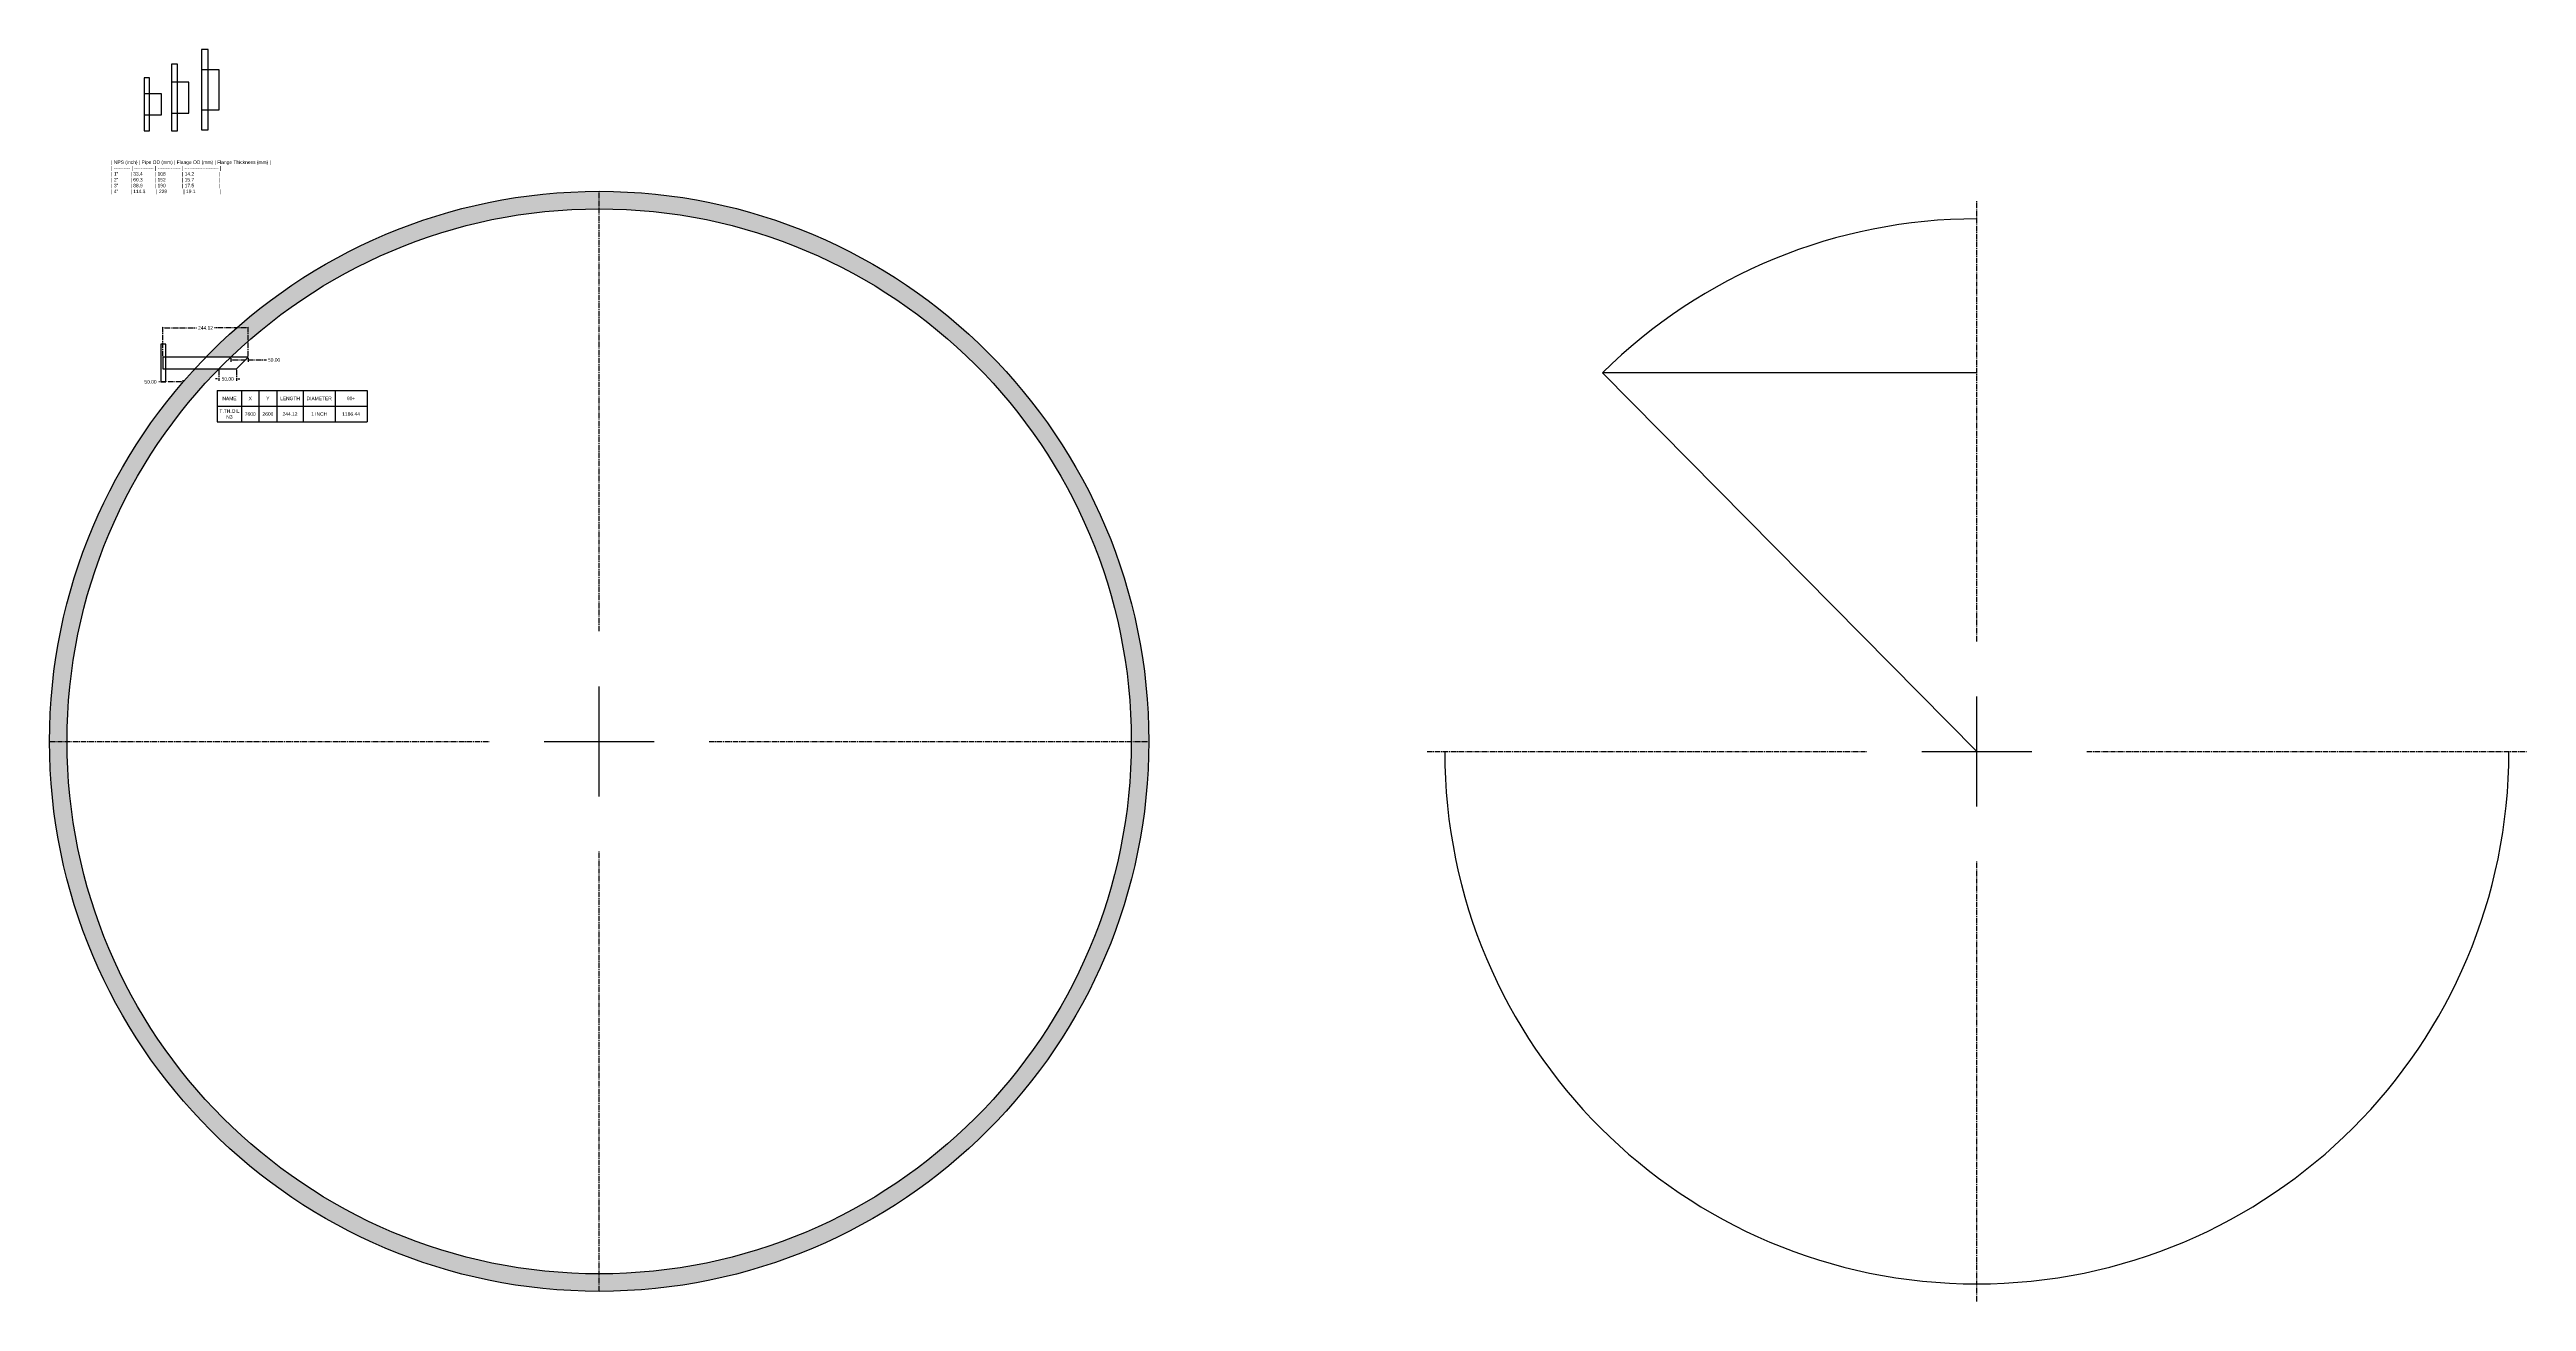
# Model space of a CAD drawing. Header units: millimetres. Extents: x 1251 to 8327, y -10 to 3563.
import ezdxf

# ---------------------------------------------------------------- set-up
doc = ezdxf.new("R2010")
doc.units = ezdxf.units.MM
doc.header["$LTSCALE"] = 20
doc.header["$MEASUREMENT"] = 0
doc.linetypes.add('CENTER2', pattern=[1.125, 0.75, -0.125, 0.125, -0.125])
doc.layers.get('Defpoints').update_dxf_attribs({"color": 10})
doc.styles.get("Standard").update_dxf_attribs({"font": 'arial.ttf', "height": 10})
doc.dimstyles.get("Standard").update_dxf_attribs({"dimtxt": 10, "dimasz": 5, "dimexe": 5, "dimexo": 3, "dimgap": 5, "dimtad": 0, "dimtih": 1, "dimtoh": 1, "dimzin": 0, "dimdsep": 46, "dimtxsty": 'Standard', "dimcen": -0.09, "dimclrd": 7, "dimclre": 7, "dimclrt": 7, "dimadec": 1, "dimazin": 0, "dimtfac": 1, "dimtofl": 0, "dimtmove": 0, "dimatfit": 3, "dimfxl": 1, "dimtolj": 1, "dimtzin": 0, "dimlwd": 25, "dimlwe": 25, "dimarcsym": 0})

# ---------------------------------------------------------------- blocks, each defined once
blk = doc.blocks.new('*T1')
at = {"color": 0, "linetype": 'ByBlock', "lineweight": -2, "transparency": 16777216}
for p, q in [((0, 0), (427.9, 0)), ((0, 0), (0, -89)), ((69.4, 0), (69.4, -89)), ((118.9, 0), (118.9, -89)), ((170, 0), (170, -89)), ((245.4, 0), (245.4, -89)), ((336.6, 0), (336.6, -89)), ((427.9, 0), (427.9, -89)), ((0, -44.5), (427.9, -44.5)), ((0, -89), (427.9, -89))]:
    blk.add_line(p, q, dxfattribs=at)
at = {"color": 0, "transparency": 16777216, "char_height": 10, "attachment_point": 5}
for s, insert, width in [('T.TH.OIL\\PN3', (34.7, -66.7), 69.266), ('NAME', (34.7, -22.2), 69.266), ('7600', (94.1, -66.7), 49.392), ('X', (94.1, -22.2), 49.392), ('2600', (144.4, -66.7), 50.945), ('Y', (144.4, -22.2), 50.945), ('LENGTH', (207.7, -22.2), 75.34), ('244.12', (207.7, -66.7), 75.34), ('DIAMETER', (291, -22.2), 91.096), ('1 INCH', (291, -66.7), 91.096), ('1186.44', (382.2, -66.7), 91.096), ('90+', (382.2, -22.2), 91.096)]:
    blk.add_mtext(s, dxfattribs=dict(at, insert=insert, width=width))
blk = doc.blocks.new('*U2')
at = {"color": 0, "linetype": 'CENTER2', "transparency": 16777216}
for p, q in [((0, 314), (0, 1570.12)), ((-1570.12, 0), (-314, 0)), ((314, 0), (1570.12, 0)), ((0, -1570.12), (0, -314))]:
    blk.add_line(p, q, dxfattribs=at)
at = {"color": 0, "linetype": 'Continuous', "transparency": 16777216}
for p, q in [((0, -157), (0, 157)), ((-157, 0), (157, 0))]:
    blk.add_line(p, q, dxfattribs=at)
blk = doc.blocks.new('*D3')
at = {"color": 7, "linetype": 'CENTER2', "lineweight": 25, "transparency": 16777216}
for p, q in [((1768.9, 2682.2), (1768.9, 2672)), ((1773.9, 2677), (1813.9, 2677)), ((1818.9, 2682.2), (1818.9, 2672)), ((1818.9, 2677), (1870.8, 2677))]:
    blk.add_line(p, q, dxfattribs=at)
at = {"color": 7, "transparency": 16777216}
for points in [[(1773.9, 2677.8), (1773.9, 2676.1), (1768.9, 2677)], [(1813.9, 2677.8), (1813.9, 2676.1), (1818.9, 2677)]]:
    blk.add_solid(points, dxfattribs=at)
at = {"layer": 'Defpoints', "color": 0, "transparency": 16777216}
for p in [(1768.9, 2685.2), (1768.9, 2677), (1818.9, 2685.2)]:
    blk.add_point(p, dxfattribs=at)
at = {"color": 7, "transparency": 16777216, "insert": (1892.7, 2677), "char_height": 10, "attachment_point": 5}
blk.add_mtext('\\A1;50.00', dxfattribs=at)
blk = doc.blocks.new('*D4')
at = {"color": 7, "linetype": 'CENTER2', "lineweight": 25, "transparency": 16777216}
for p, q in [((1730.2, 2622.8), (1725.2, 2622.8)), ((1735.2, 2648.8), (1735.2, 2617.8)), ((1785.2, 2648.8), (1785.2, 2617.8)), ((1790.2, 2622.8), (1795.2, 2622.8))]:
    blk.add_line(p, q, dxfattribs=at)
at = {"color": 7, "transparency": 16777216}
for points in [[(1730.2, 2623.6), (1730.2, 2622), (1735.2, 2622.8)], [(1790.2, 2623.6), (1790.2, 2622), (1785.2, 2622.8)]]:
    blk.add_solid(points, dxfattribs=at)
at = {"layer": 'Defpoints', "color": 0, "transparency": 16777216}
for p in [(1735.2, 2651.8), (1735.2, 2622.8), (1785.2, 2651.8)]:
    blk.add_point(p, dxfattribs=at)
at = {"color": 7, "transparency": 16777216, "insert": (1760.2, 2622.8), "char_height": 10, "attachment_point": 5}
blk.add_mtext('\\A1;50.00', dxfattribs=at)
blk = doc.blocks.new('*D5')
at = {"color": 7, "linetype": 'CENTER2', "lineweight": 25, "transparency": 16777216}
for p, q in [((1574.8, 2688.2), (1574.8, 2773.6)), ((1579.8, 2768.6), (1671, 2768.6)), ((1813.9, 2768.6), (1722.6, 2768.6)), ((1818.9, 2688.2), (1818.9, 2773.6))]:
    blk.add_line(p, q, dxfattribs=at)
at = {"color": 7, "transparency": 16777216}
for points in [[(1579.8, 2769.4), (1579.8, 2767.8), (1574.8, 2768.6)], [(1813.9, 2769.4), (1813.9, 2767.8), (1818.9, 2768.6)]]:
    blk.add_solid(points, dxfattribs=at)
at = {"layer": 'Defpoints', "color": 0, "transparency": 16777216}
for p in [(1574.8, 2768.6), (1574.8, 2685.2), (1818.9, 2685.2)]:
    blk.add_point(p, dxfattribs=at)
at = {"color": 7, "transparency": 16777216, "insert": (1696.8, 2768.6), "char_height": 10, "attachment_point": 5}
blk.add_mtext('\\A1;244.12', dxfattribs=at)
blk = doc.blocks.new('*D6')
at = {"color": 7, "linetype": 'CENTER2', "lineweight": 25, "transparency": 16777216}
for p, q in [((1583, 2617.5), (1583, 2619.5)), ((1633, 2617.5), (1633, 2619.5)), ((1583, 2614.5), (1561.4, 2614.5)), ((1628, 2614.5), (1588, 2614.5))]:
    blk.add_line(p, q, dxfattribs=at)
at = {"color": 7, "transparency": 16777216}
for points in [[(1588, 2615.3), (1588, 2613.6), (1583, 2614.5)], [(1628, 2615.3), (1628, 2613.6), (1633, 2614.5)]]:
    blk.add_solid(points, dxfattribs=at)
at = {"layer": 'Defpoints', "color": 0, "transparency": 16777216}
for p in [(1583, 2614.5), (1633, 2614.5), (1633, 2614.5)]:
    blk.add_point(p, dxfattribs=at)
at = {"color": 7, "transparency": 16777216, "insert": (1539.5, 2614.5), "char_height": 10, "attachment_point": 5}
blk.add_mtext('\\A1;50.00', dxfattribs=at)
blk = doc.blocks.new('*U10')
at = {"color": 0, "linetype": 'CENTER2', "transparency": 16777216}
for p, q in [((0, 314), (0, 1570.12)), ((-1570.12, 0), (-314, 0)), ((314, 0), (1570.12, 0)), ((0, -1570.12), (0, -314))]:
    blk.add_line(p, q, dxfattribs=at)
at = {"color": 0, "linetype": 'Continuous', "transparency": 16777216}
for p, q in [((0, -157), (0, 157)), ((-157, 0), (157, 0))]:
    blk.add_line(p, q, dxfattribs=at)

msp = doc.modelspace()

# ---------------------------------------------------------------- hatches: boundary and pattern name
h = msp.add_hatch()
h.set_pattern_fill('ANGLE', color=256, scale=30)
h.set_pattern_definition([(0, (0, 0), (0, 8.25), [6, -2.25]), (90, (0, 0), (-8.25, 5e-16), [6, -2.25])])
h.paths.add_polyline_path([(1735.166, 2651.75), (1666.233, 2651.75, 0.18818377), (1251.349, 1588.45, 1), (4391.349, 1588.45, 0.6725449), (1697.895, 2685.15), (1768.9, 2685.15, -0.66075949), (4341.349, 1588.45, -1), (1301.349, 1588.45, -0.19614719)])

# ---------------------------------------------------------------- linework, layer by layer
for p, q in [((6756.597, 2639.866), (5687.017, 2639.866)), ((5687.017, 2639.866), (6756.597, 1559.866))]:
    msp.add_line(p, q)
for points in [[(1685.504, 3334.012), (1704.604, 3334.012), (1704.604, 3563.012), (1685.504, 3563.012)], [(1521.203, 3330.66), (1536.903, 3330.66), (1536.903, 3482.66), (1521.203, 3482.66)], [(1599.318, 3330.957), (1616.818, 3330.957), (1616.818, 3520.957), (1599.318, 3520.957)], [(1599.318, 3381.507), (1649.318, 3381.507), (1649.318, 3470.407), (1599.318, 3470.407)], [(1685.504, 3391.362), (1735.504, 3391.362), (1735.504, 3505.662), (1685.504, 3505.662)], [(1521.203, 3376.51), (1571.203, 3376.51), (1571.203, 3436.81), (1521.203, 3436.81)], [(1568.778, 2614.45), (1582.978, 2614.45), (1582.978, 2722.45), (1568.778, 2722.45)], [(1574.778, 2651.75), (1785.166, 2651.75), (1818.9, 2685.15), (1574.778, 2685.15)]]:
    msp.add_lwpolyline(points, close=True)
for radius in [1570, 1520]:
    msp.add_circle((2821.349, 1588.45), radius)
for start, end in [(90, 134.722246), (180, 0)]:
    msp.add_arc((6756.597, 1559.866), 1520, start, end)

# ---------------------------------------------------------------- block references
at = {"linetype": 'CENTER2'}
for name, p in [('*U2', (2821.349, 1588.45)), ('*U10', (6756.597, 1559.866))]:
    msp.add_blockref(name, p, dxfattribs=at)
msp.add_blockref('*T1', (1730.481, 2589.415))

# ---------------------------------------------------------------- texts
at = {"insert": (1427.488, 3246.572), "char_height": 10, "width": 476.05252, "attachment_point": 1}
msp.add_mtext('| NPS (inch) | Pipe OD (mm) | Flange OD (mm) | Flange Thickness (mm) |\\P| ---------- | ------------ | -------------- | --------------------- |\\P| 1"         | 33.4         | 108            | 14.2                  |\\P| 2"         | 60.3         | 152            | 15.7                  |\\P| 3"         | 88.9         | 190            | 17.5                  |\\P| 4"         | 114.3        | 229            | 19.1                  |\\P', dxfattribs=at)

# ---------------------------------------------------------------- dimensions: what is measured, and where the dimension line sits
for base, p1, p2, picture, middle in [((1574.778, 2768.614), (1818.9, 2685.15), (1574.778, 2685.15), '*D5', (1696.839, 2768.614)), ((1735.166, 2622.796), (1785.166, 2651.75), (1735.166, 2651.75), '*D4', (1760.166, 2622.796))]:
    dim = msp.add_linear_dim(base=base, p1=p1, p2=p2, dimstyle='Standard')
    dim.commit()
    dim.dimension.update_dxf_attribs({"geometry": picture, "text_midpoint": middle})
for base, p1, p2, picture, middle in [((1632.978, 2614.45), (1582.978, 2614.45), (1632.978, 2614.45), '*D6', (1539.514, 2614.45)), ((1768.9, 2676.957), (1818.9, 2685.15), (1768.9, 2685.15), '*D3', (1892.67, 2676.957))]:
    dim = msp.add_linear_dim(base=base, p1=p1, p2=p2, dimstyle='Standard')
    dim.commit()
    dim.dimension.update_dxf_attribs({"geometry": picture, "text_midpoint": middle, "dimtype": 160})

doc.saveas('drawing.dxf')
